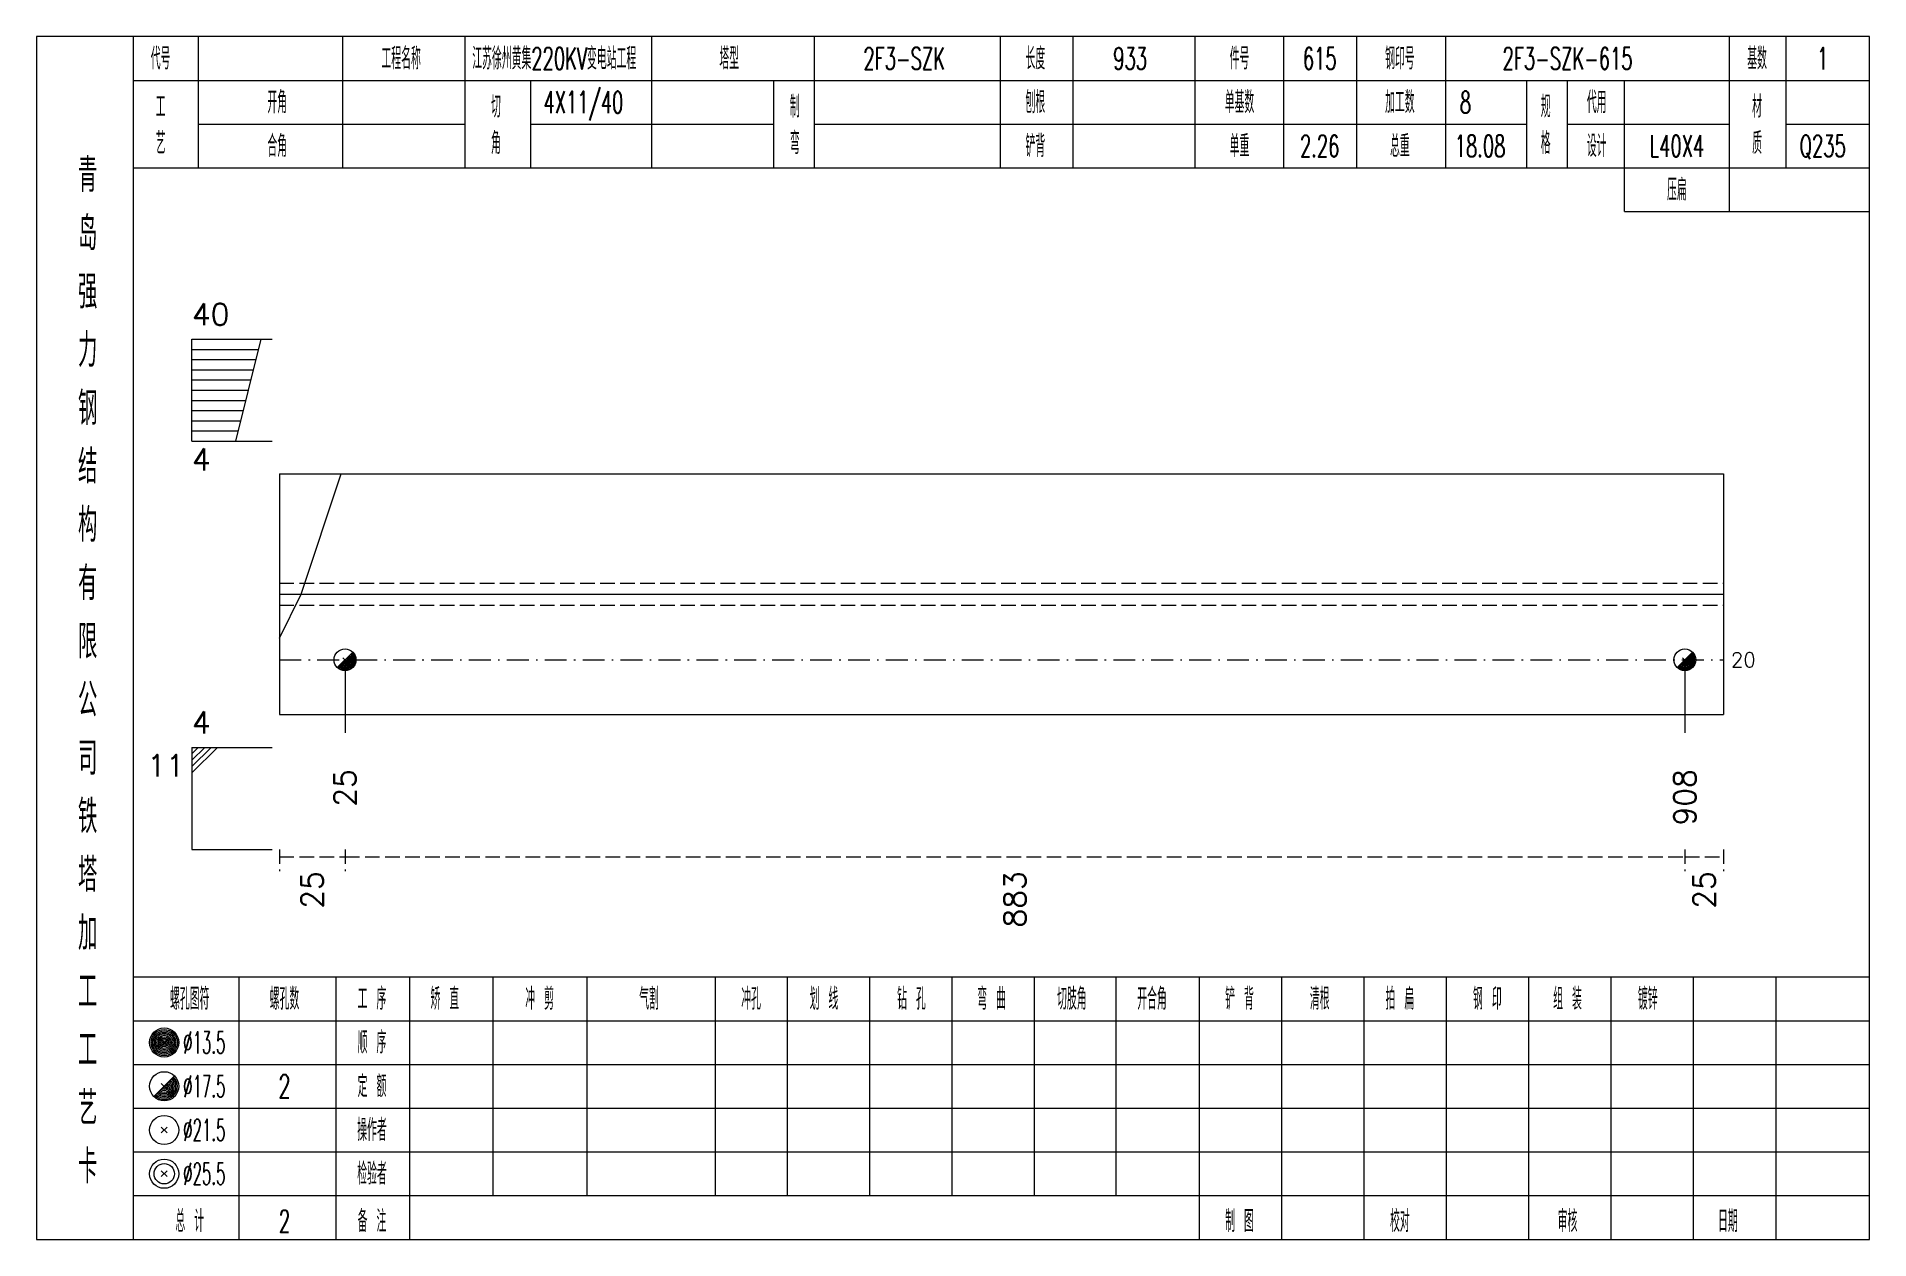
# Model space of a CAD drawing. Extents: x 0 to 4623, y -1159 to 4890.
# Drawn here: x 0 to 251.4, y 1800 to 1965 of the extents above; entities that cross this region are included whole.
import ezdxf
from ezdxf.enums import TextEntityAlignment as Align

# ---------------------------------------------------------------- set-up
doc = ezdxf.new("R2010")
doc.units = 0
doc.header["$MEASUREMENT"] = 0
doc.linetypes.add('一点画线', pattern=[5.2, 3, -1, 0.2, -1])
doc.linetypes.add('虚线', pattern=[2.75, 2, -0.75])
doc.layers.get('0').update_dxf_attribs({"linetype": 'CONTINUOUS', "lineweight": 25})
for name, color, linetype, lineweight in [('1', 7, 'CONTINUOUS', 25), ('4', 7, 'CONTINUOUS', 25), ('5', 7, 'CONTINUOUS', 25)]:
    doc.layers.add(name, color=color, linetype=linetype, lineweight=lineweight)
doc.styles.get("Standard").update_dxf_attribs({"font": 'simplex.shx', "width": 0.7, "height": 3, "bigfont": 'gbhzfs.shx'})

msp = doc.modelspace()

# ---------------------------------------------------------------- texts
at = {"color": 7, "linetype": 'Continuous', "lineweight": 13}
for s, p in [('40', (21.3, 1924.5)), ('4', (21.3, 1868.5))]:
    msp.add_text(s, height=3, dxfattribs=at).set_placement(p, align=Align.BOTTOM_LEFT)
msp.add_text('4', height=3, dxfattribs=at).set_placement((21.3, 1908.5), align=Align.TOP_LEFT)
msp.add_text('20', height=2, dxfattribs=at).set_placement((232.4, 1879.5), align=Align.MIDDLE_LEFT)
msp.add_text('11', height=3, dxfattribs=at).set_placement((20.3, 1866.5), align=Align.TOP_RIGHT)
at = {"color": 8, "linetype": 'Continuous', "lineweight": 9}
for s, p in [('25', (37.8, 1850.5)), ('883', (134.196, 1850.5)), ('25', (228.746, 1850.5))]:
    msp.add_text(s, height=3, rotation=90, dxfattribs=at).set_placement(p, align=Align.MIDDLE_RIGHT)
at = {"layer": '1', "color": 7, "linetype": 'Continuous', "lineweight": 13}
for s, p in [('25', (42.3, 1864.5)), ('908', (226.092, 1864.5))]:
    msp.add_text(s, height=3, rotation=90, dxfattribs=at).set_placement(p, align=Align.MIDDLE_RIGHT)
at = {"layer": '4', "color": 1, "linetype": 'Continuous', "lineweight": 13}
for s, height, width, p in [('代号', 3, 0.6, (17, 1962)), ('工程名称', 3, 0.6, (50, 1962)), ('江苏徐州黄集220KV变电站工程', 3, 0.6, (71, 1962)), ('塔型', 3, 0.6, (95, 1962)), ('2F3-SZK', 3, 0.6, (119, 1962)), ('长度', 3, 0.6, (137, 1962)), ('933', 3, 0.6, (150, 1962)), ('件号', 3, 0.6, (165, 1962)), ('615', 3, 0.6, (176, 1962)), ('钢印号', 3, 0.6, (187, 1962)), ('2F3-SZK-615', 3, 0.6, (210, 1962)), ('基数', 3, 0.6, (236, 1962)), ('1', 3, 0.6, (245, 1962)), ('工', 3, 0.6, (17, 1955.4)), ('开角', 3, 0.6, (33, 1956)), ('切', 3, 0.6, (63, 1955.4)), ('4X11/40', 3, 0.6, (75, 1956)), ('制', 3, 0.6, (104, 1955.4)), ('刨根', 3, 0.6, (137, 1956)), ('单基数', 3, 0.6, (165, 1956)), ('加工数', 3, 0.6, (187, 1956)), ('8', 3, 0.6, (196, 1956)), ('规', 3, 0.6, (207, 1955.4)), ('代用', 3, 0.6, (214, 1956)), ('材', 3, 0.6, (236, 1955.4)), ('艺', 3, 0.6, (17, 1950.4)), ('合角', 3, 0.6, (33, 1950)), ('角', 3, 0.6, (63, 1950.4)), ('弯', 3, 0.6, (104, 1950.4)), ('铲背', 3, 0.6, (137, 1950)), ('单重', 3, 0.6, (165, 1950)), ('2.26', 3, 0.6, (176, 1950)), ('总重', 3, 0.6, (187, 1950)), ('18.08', 3, 0.6, (198, 1950)), ('格', 3, 0.6, (207, 1950.4)), ('设计', 3, 0.6, (214, 1950)), ('L40X4', 3, 0.6, (225, 1950)), ('质', 3, 0.6, (236, 1950.4)), ('Q235', 3, 0.6, (245, 1950)), ('青', 4.6, 0.8, (7, 1946)), ('压扁', 3, 0.6, (225, 1944)), ('岛', 4.6, 0.8, (7, 1938)), ('强', 4.6, 0.8, (7, 1930)), ('力', 4.6, 0.8, (7, 1922)), ('钢', 4.6, 0.8, (7, 1914)), ('结', 4.6, 0.8, (7, 1906)), ('构', 4.6, 0.8, (7, 1898)), ('有', 4.6, 0.8, (7, 1890)), ('限', 4.6, 0.8, (7, 1882)), ('公', 4.6, 0.8, (7, 1874)), ('司', 4.6, 0.8, (7, 1866)), ('铁', 4.6, 0.8, (7, 1858)), ('塔', 4.6, 0.8, (7, 1850)), ('加', 4.6, 0.8, (7, 1842)), ('工', 4.6, 0.8, (7, 1834)), ('螺孔图符', 3, 0.6, (21, 1833)), ('螺孔数', 3, 0.6, (34, 1833)), ('工 序', 3, 0.6, (46, 1833)), ('矫 直', 3, 0.6, (56, 1833)), ('冲 剪', 3, 0.6, (69, 1833)), ('气割', 3, 0.6, (84, 1833)), ('冲孔', 3, 0.6, (98, 1833)), ('划 线', 3, 0.6, (108, 1833)), ('钻 孔', 3, 0.6, (120, 1833)), ('弯 曲', 3, 0.6, (131, 1833)), ('切肢角', 3, 0.6, (142, 1833)), ('开合角', 3, 0.6, (153, 1833)), ('铲 背', 3, 0.6, (165, 1833)), ('清根', 3, 0.6, (176, 1833)), ('拍 扁', 3, 0.6, (187, 1833)), ('钢 印', 3, 0.6, (199, 1833)), ('组 装', 3, 0.6, (210, 1833)), ('镀锌', 3, 0.6, (221, 1833)), ('工', 4.6, 0.8, (7, 1826)), ('%%C13.5', 3, 0.5, (23, 1827)), ('顺 序', 3, 0.6, (46, 1827)), ('定 额', 3, 0.6, (46, 1821)), ('艺', 4.6, 0.8, (7, 1818)), ('%%C17.5', 3, 0.5, (23, 1821)), ('2', 3.2, 0.6, (34, 1821)), ('%%C21.5', 3, 0.5, (23, 1815)), ('操作者', 3, 0.6, (46, 1815)), ('卡', 4.6, 0.8, (7, 1810)), ('%%C25.5', 3, 0.5, (23, 1809)), ('检验者', 3, 0.6, (46, 1809)), ('总 计', 3, 0.6, (21, 1802.5)), ('2', 3, 0.6, (34, 1802.5)), ('备 注', 3, 0.6, (46, 1802.5)), ('制 图', 3, 0.6, (165, 1802.5)), ('校对', 3, 0.6, (187, 1802.5)), ('审核', 3, 0.6, (210, 1802.5)), ('日期', 3, 0.6, (232, 1802.5))]:
    msp.add_text(s, height=height, dxfattribs=dict(at, width=width)).set_placement(p, align=Align.MIDDLE_CENTER)

# ---------------------------------------------------------------- blocks, each defined once
blk = doc.blocks.new('孔17.5')
at = {"layer": '5', "color": 7, "linetype": 'Continuous', "lineweight": 13}
for p, q in [((-0.707, -0.707), (0.707, 0.707)), ((-0.2, 0.2), (0.2, -0.2))]:
    blk.add_line(p, q, dxfattribs=at)
blk.add_circle((0, 0), 1, dxfattribs=at)
for radius in [0.9, 0.8, 0.7, 0.6, 0.5, 0.4, 0.3, 0.2, 0.1]:
    blk.add_arc((0, 0), radius, 225, 45, dxfattribs=at)

# ---------------------------------------------------------------- linework, layer by layer
at = {"color": 7, "linetype": 'Continuous', "lineweight": 13}
for p, q in [((21.3, 1923.5), (32.3, 1923.5)), ((21.3, 1909.5), (21.3, 1923.5)), ((27.3, 1909.5), (30.8, 1923.5)), ((21.3, 1922.1), (30.45, 1922.1)), ((21.3, 1920.7), (30.1, 1920.7)), ((21.3, 1919.3), (29.75, 1919.3)), ((21.3, 1917.9), (29.4, 1917.9)), ((21.3, 1916.5), (29.05, 1916.5)), ((21.3, 1915.1), (28.7, 1915.1)), ((21.3, 1913.7), (28.35, 1913.7)), ((21.3, 1912.3), (28, 1912.3)), ((21.3, 1910.9), (27.65, 1910.9)), ((21.3, 1909.5), (32.3, 1909.5)), ((36.3, 1888.5), (41.793, 1905)), ((33.3, 1882.5), (36.3, 1888.5)), ((42.3, 1879.5), (42.3, 1869.5)), ((226.092, 1879.5), (226.092, 1869.5)), ((21.3, 1867.5), (32.3, 1867.5)), ((21.3, 1867.5), (21.3, 1853.5)), ((22.175, 1867.5), (21.3, 1866.625)), ((23.05, 1867.5), (21.3, 1865.75)), ((23.925, 1867.5), (21.3, 1864.875)), ((24.8, 1867.5), (21.3, 1864)), ((21.3, 1853.5), (32.3, 1853.5))]:
    msp.add_line(p, q, dxfattribs=at)
at = {"color": 7, "linetype": 'Continuous', "lineweight": 18}
for p, q in [((33.3, 1905), (33.3, 1872)), ((33.3, 1905), (231.4, 1905)), ((231.4, 1905), (231.4, 1872)), ((33.3, 1888.5), (231.4, 1888.5))]:
    msp.add_line(p, q, dxfattribs=at)
at = {"color": 1, "linetype": '虚线', "lineweight": 18}
for p, q in [((33.3, 1890), (231.4, 1890)), ((33.3, 1887), (231.4, 1887))]:
    msp.add_line(p, q, dxfattribs=at)
at = {"color": 3, "linetype": '一点画线', "lineweight": 13}
msp.add_line((33.3, 1879.5), (231.4, 1879.5), dxfattribs=at)
at = {"color": 8, "linetype": '虚线', "lineweight": 9}
for p, q in [((33.3, 1853.5), (33.3, 1850.5)), ((42.3, 1853.5), (42.3, 1850.5)), ((42.3, 1853.5), (42.3, 1850.5)), ((226.092, 1853.5), (226.092, 1850.5)), ((226.092, 1853.5), (226.092, 1850.5)), ((231.4, 1853.5), (231.4, 1850.5)), ((33.3, 1852.5), (42.3, 1852.5)), ((42.3, 1852.5), (226.092, 1852.5)), ((226.092, 1852.5), (231.4, 1852.5))]:
    msp.add_line(p, q, dxfattribs=at)
at = {"layer": '1', "color": 7, "linetype": 'Continuous', "lineweight": 18}
msp.add_line((33.3, 1872), (231.4, 1872), dxfattribs=at)
at = {"layer": '4', "color": 1, "linetype": 'Continuous', "lineweight": 18}
for p, q in [((13.3, 1800), (13.3, 1965)), ((22.2, 1947), (22.2, 1965)), ((42, 1947), (42, 1965)), ((58.8, 1947), (58.8, 1965)), ((84.4, 1947), (84.4, 1965)), ((106.7, 1947), (106.7, 1965)), ((132.2, 1947), (132.2, 1965)), ((142.2, 1947), (142.2, 1965)), ((158.9, 1947), (158.9, 1965)), ((171.1, 1947), (171.1, 1965)), ((181.1, 1947), (181.1, 1965)), ((193.3, 1947), (193.3, 1965)), ((232.2, 1941), (232.2, 1965)), ((240, 1947), (240, 1965)), ((13.3, 1959), (251.4, 1959)), ((67.8, 1947), (67.8, 1959)), ((101.1, 1947), (101.1, 1959)), ((204.4, 1947), (204.4, 1959)), ((210, 1947), (210, 1959)), ((217.8, 1941), (217.8, 1959)), ((22.2, 1953), (58.8, 1953)), ((67.8, 1953), (101.1, 1953)), ((106.7, 1953), (204.4, 1953)), ((210, 1953), (232.2, 1953)), ((240, 1953), (251.4, 1953)), ((13.3, 1947), (251.4, 1947)), ((217.8, 1941), (251.4, 1941)), ((13.3, 1836), (251.4, 1836)), ((27.8, 1800), (27.8, 1836)), ((41.1, 1800), (41.1, 1836)), ((51.2, 1800), (51.2, 1836)), ((62.6, 1806), (62.6, 1836)), ((75.5, 1806), (75.5, 1836)), ((93.1, 1806), (93.1, 1836)), ((103, 1806), (103, 1836)), ((114.3, 1806), (114.3, 1836)), ((125.6, 1806), (125.6, 1836)), ((136.9, 1806), (136.9, 1836)), ((148.1, 1806), (148.1, 1836)), ((159.5, 1806), (159.5, 1836)), ((170.8, 1806), (170.8, 1836)), ((182.1, 1806), (182.1, 1836)), ((193.4, 1806), (193.4, 1836)), ((204.7, 1806), (204.7, 1836)), ((216, 1806), (216, 1836)), ((227.3, 1806), (227.3, 1836)), ((238.6, 1806), (238.6, 1836)), ((13.3, 1830), (251.4, 1830)), ((13.3, 1824), (251.4, 1824)), ((13.3, 1818), (251.4, 1818)), ((13.3, 1812), (251.4, 1812)), ((13.3, 1806), (251.4, 1806)), ((159.5, 1800), (159.5, 1806)), ((170.8, 1800), (170.8, 1806)), ((182.1, 1800), (182.1, 1806)), ((193.4, 1800), (193.4, 1806)), ((204.7, 1800), (204.7, 1806)), ((216, 1800), (216, 1806)), ((227.3, 1800), (227.3, 1806)), ((238.6, 1800), (238.6, 1806))]:
    msp.add_line(p, q, dxfattribs=at)
at = {"layer": '4', "color": 7, "linetype": 'Continuous', "lineweight": 13}
for p, q in [((17.3, 1826.8), (17.7, 1827.2)), ((17.7, 1826.8), (17.3, 1827.2)), ((16.086, 1819.586), (18.914, 1822.414)), ((17.1, 1821.4), (17.9, 1820.6)), ((17.1, 1814.6), (17.9, 1815.4)), ((17.1, 1815.4), (17.9, 1814.6)), ((17.1, 1808.6), (17.9, 1809.4)), ((17.1, 1809.4), (17.9, 1808.6))]:
    msp.add_line(p, q, dxfattribs=at)
at = {"layer": '4', "color": 1, "linetype": 'Continuous', "lineweight": 18}
msp.add_lwpolyline([(0, 1965), (0, 1800), (251.4, 1800), (251.4, 1965)], close=True, dxfattribs=at)
at = {"layer": '4', "color": 7, "linetype": 'Continuous', "lineweight": 13}
for centre, radius in [((17.5, 1827), 2), ((17.5, 1827), 1.8), ((17.5, 1827), 1.6), ((17.5, 1827), 1.4), ((17.5, 1827), 1.2), ((17.5, 1827), 1), ((17.5, 1827), 0.8), ((17.5, 1827), 0.6), ((17.5, 1827), 0.4), ((17.5, 1827), 0.2), ((17.5, 1821), 2), ((17.5, 1815), 2), ((17.5, 1809), 2), ((17.5, 1809), 1.4)]:
    msp.add_circle(centre, radius, dxfattribs=at)
for radius in [1.8, 1.6, 1.4, 1.2, 1, 0.8, 0.6, 0.4, 0.2]:
    msp.add_arc((17.5, 1821), radius, 225, 45, dxfattribs=at)

# ---------------------------------------------------------------- block references
at = {"layer": '1', "color": 7, "linetype": 'Continuous', "lineweight": 13, "xscale": 1.5, "yscale": 1.5, "zscale": 1.5}
for p in [(42.3, 1879.5), (226.092, 1879.5)]:
    msp.add_blockref('孔17.5', p, dxfattribs=at)

msp.set_redraw_order([(e.dxf.handle, doc.entitydb.next_handle()) for e in msp.query("TEXT MTEXT ATTDEF DIMENSION ARC_DIMENSION")])  # texts and dimensions are drawn at this point

doc.saveas('drawing.dxf')
